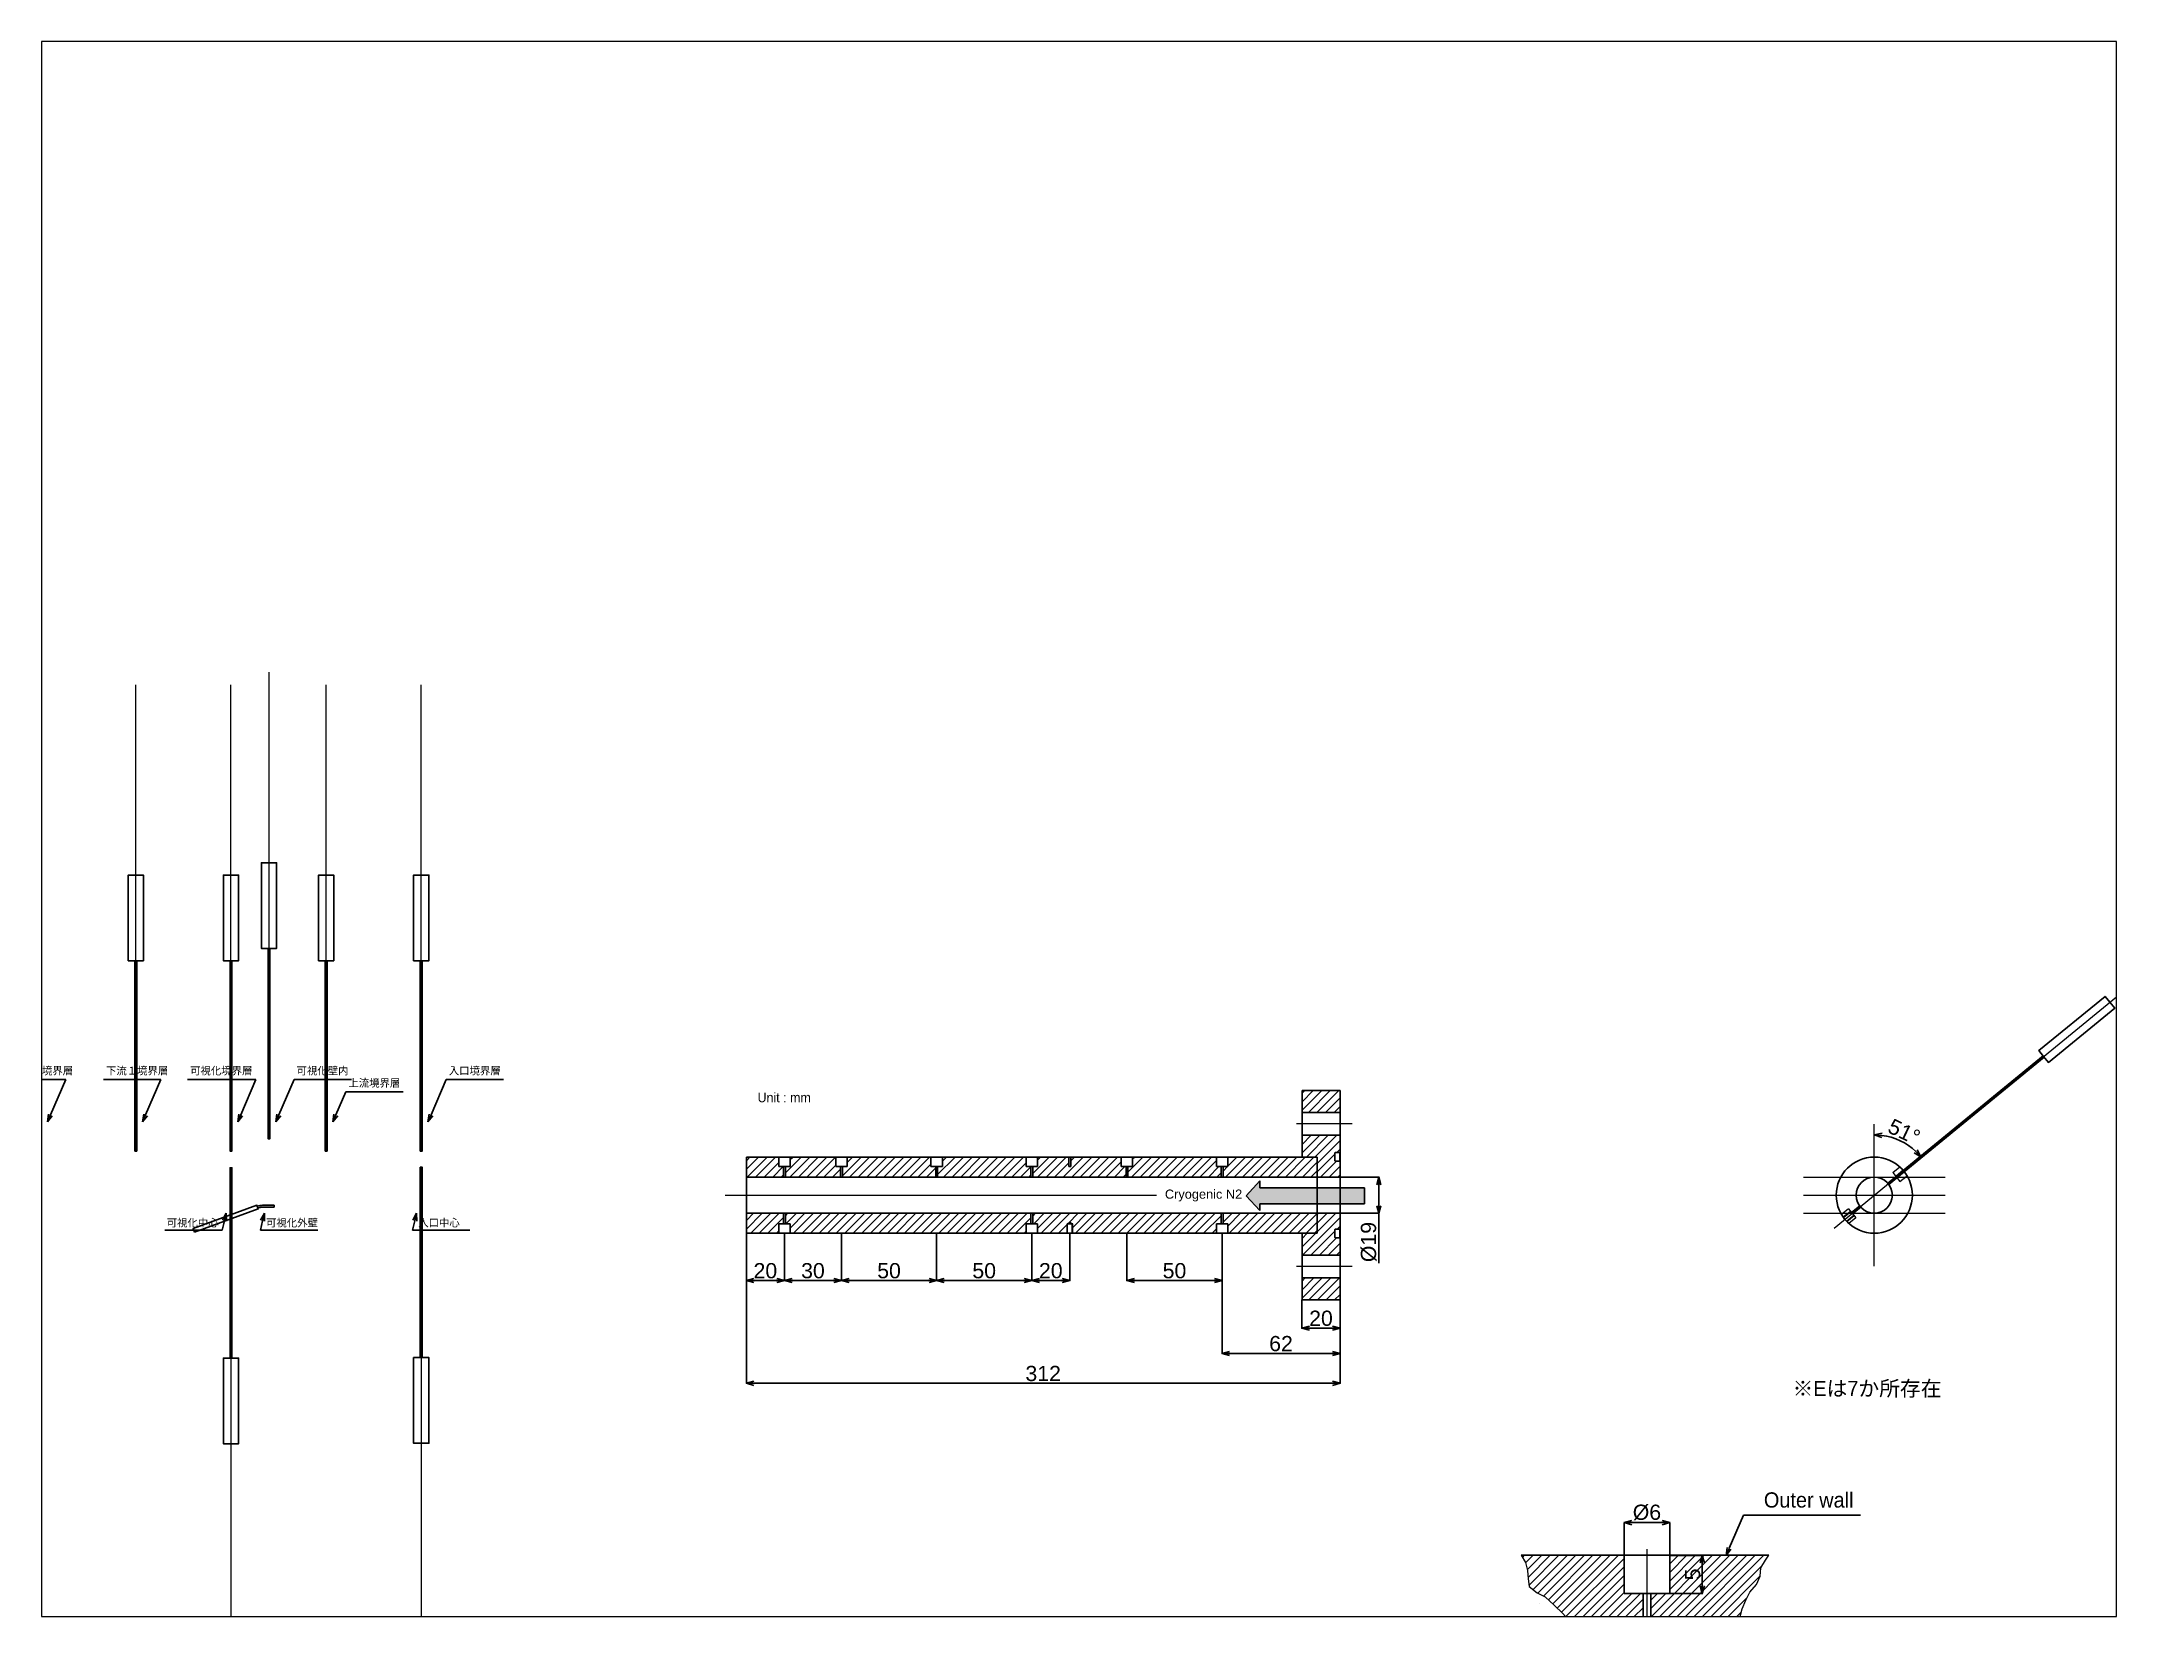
# Paper-space layout '배치2' of a CAD drawing. Header units: millimetres. Extents: x 26 to 231, y 20 to 176.
# The model-space entities are those that its viewports show. They can reach past a viewport. Long polylines and large blocks are cut down to what shows.
import ezdxf

# ---------------------------------------------------------------- set-up
doc = ezdxf.new("R2010")
doc.units = ezdxf.units.MM
doc.linetypes.add('JIS_02_1.2', pattern=[2.5, 1.25, -1.25])
doc.linetypes.add('JIS_08_11', pattern=[12.8, 11, -0.6, 0.6, -0.6])
for name, color, linetype, lineweight in [('ACR Hatch', 7, 'Continuous', 13), ('ACR_BODY OUTER', 7, 'Continuous', 30), ('ACR_CENTER', 7, 'JIS_08_11', 13), ('ACR_Dim', 7, 'Continuous', 13), ('ACR_Hidden', 7, 'JIS_02_1.2', 13), ('CHAN BODY inner', 7, 'Continuous', 13), ('CHAN BODY OUTER', 7, 'Continuous', 30), ('CHAN Center', 7, 'JIS_08_11', 13), ('CHAN Dim', 7, 'Continuous', 30), ('CHAN Hidden', 7, 'JIS_02_1.2', 13), ('MainC BODY OUTER', 7, 'Continuous', 30), ('MainC Dim', 7, 'Continuous', 30), ('MainC Hatch', 7, 'Continuous', 13), ('SUS_BODY OUTER', 7, 'Continuous', 30), ('TC BODY OUTER', 7, 'Continuous', 30), ('TC Center', 7, 'JIS_08_11', 13)]:
    doc.layers.add(name, color=color, linetype=linetype, lineweight=lineweight)
doc.styles.add('JIS Mechanical', font='arial.ttf', dxfattribs={"height": 8})
doc.styles.get("Standard").update_dxf_attribs({"font": 'arial.ttf'})
doc.dimstyles.new('JIS Mechanical', dxfattribs={"dimtxt": 8, "dimasz": 4, "dimexe": 0.18, "dimexo": 0, "dimgap": 1, "dimtad": 1, "dimdec": 4, "dimdsep": 46, "dimtxsty": 'Standard', "dimblk": 'OPEN30', "dimcen": 0.09, "dimadec": 0, "dimazin": 2, "dimtfac": 1, "dimtdec": 4, "dimtmove": 0, "dimatfit": 3, "dimfxl": 1, "dimtolj": 1, "dimtzin": 0, "dimarcsym": 0})
doc.dimstyles.new('JIS Mechanical ONE ARROW', dxfattribs={"dimtxt": 8, "dimasz": 4, "dimexe": 0, "dimexo": 0, "dimgap": 1, "dimtad": 1, "dimdec": 4, "dimzin": 0, "dimdsep": 46, "dimtxsty": 'Standard', "dimblk": 'OPEN30', "dimcen": 0.09, "dimsd2": 1, "dimadec": 0, "dimazin": 0, "dimtfac": 1, "dimtdec": 4, "dimtofl": 0, "dimtmove": 0, "dimatfit": 3, "dimfxl": 1, "dimtolj": 1, "dimtzin": 0, "dimarcsym": 0})

psp = doc.layouts.new('배치2')

msp = doc.modelspace()

# ---------------------------------------------------------------- texts
at = {"layer": 'CHAN Dim', "attachment_point": 1, "style": 'JIS Mechanical'}
for s, width, insert, char_height in [('{\\fMS PGothic|b0|i0|c128|p50;下流２境界層}', 32.5486451, (-329.73785, -491.11723), 4), ('{\\fMS PGothic|b0|i0|c128|p50;下流１境界層}', 32.5486451, (-279.73785, -491.11723), 4), ('{\\fMS PGothic|b0|i0|c128|p50;可視化境界層}', 39.3532655, (-235.52095, -491.11723), 4), ('{\\fMS PGothic|b0|i0|c128|p50;可視化壁内}', 32.5486451, (-179.57377, -491.11723), 4), ('{\\fMS PGothic|b0|i0|c128|p50;入口境界層}', 32.5486451, (-99.57503, -491.12016), 4), ('{\\fMS PGothic|b0|i0|c128|p50;上流境界層}', 32.5486451, (-152.33502, -497.53377), 4), ('{\\fMS PGothic|b0|i0|c128|p50;Unit : mm}', 52.9548049, (62.689, -504.65875), 5), ('{\\fMS PGothic|b0|i0|c128|p50;可視化中心}', 32.5486451, (-247.80631, -570.99198), 4), ('{\\fMS PGothic|b0|i0|c128|p50;可視化外壁}', 32.5486451, (-195.6087, -570.99198), 4), ('{\\fMS PGothic|b0|i0|c128|p50;入口中心}', 32.5486451, (-115.6087, -570.99198), 4), ('{\\fMS PGothic|b0|i0|c128|p50;Outer wall}', 52.9548049, (591.55323, -714.59169), 8)]:
    msp.add_mtext_dynamic_manual_height_columns(s, width=width, gutter_width=40, heights=[0], dxfattribs=dict(at, insert=insert, char_height=char_height))
at = {"layer": 'CHAN Dim', "insert": (606.61157, -656.01814), "char_height": 8, "attachment_point": 1}
msp.add_mtext_dynamic_manual_height_columns('{\\fGulim|b0|i0|c129|p50;※\\fGulim|b0|i0|c128|p50;Eは7か所存在}', width=285.5656957, gutter_width=12.5, heights=[75.08938], dxfattribs=at)
at = {"layer": 'MainC Dim', "color": 5, "insert": (276.77693, -555.52953), "char_height": 4.8, "attachment_point": 1, "style": 'JIS Mechanical'}
msp.add_mtext_dynamic_manual_height_columns('Cryogenic N2', width=135.3786498, gutter_width=40, heights=[0], dxfattribs=at)

# ---------------------------------------------------------------- blocks, each defined once
blk = doc.blocks.new('_Open30')
at = {"color": 0, "linetype": 'ByBlock', "lineweight": -2}
for p, q in [((-1, 0.27), (0, 0)), ((0, 0), (-1, -0.27)), ((0, 0), (-1, 0))]:
    blk.add_line(p, q, dxfattribs=at)
blk = doc.blocks.new('*D19')
at = {"layer": 'CHAN Dim', "color": 0, "lineweight": -2, "transparency": 16777216}
for p, q in [((518.1, -747.7), (518.1, -730.4)), ((522.1, -730.5), (538.1, -730.5)), ((542.1, -747.7), (542.1, -730.4))]:
    blk.add_line(p, q, dxfattribs=at)
at = {"layer": 'Defpoints', "color": 0, "transparency": 16777216}
for p in [(542.1, -730.5), (518.1, -747.7), (542.1, -747.7)]:
    blk.add_point(p, dxfattribs=at)
at = {"layer": 'CHAN Dim', "color": 0, "lineweight": -2, "transparency": 16777216, "xscale": 4, "yscale": 4, "zscale": 4, "rotation": 180}
blk.add_blockref('_Open30', (518.1, -730.5), dxfattribs=at)
at = {"layer": 'CHAN Dim', "color": 0, "lineweight": -2, "transparency": 16777216, "xscale": 4, "yscale": 4, "zscale": 4}
blk.add_blockref('_Open30', (542.1, -730.5), dxfattribs=at)
at = {"layer": 'CHAN Dim', "color": 0, "transparency": 16777216, "insert": (530.1, -725.2), "char_height": 8, "attachment_point": 5}
blk.add_mtext('\\A1;%%C6', dxfattribs=at)
blk = doc.blocks.new('*D21')
at = {"layer": 'CHAN Dim', "color": 0, "lineweight": -2, "transparency": 16777216}
for p, q in [((542.1, -747.7), (559.4, -747.7)), ((559.2, -763.7), (559.2, -751.7)), ((542.1, -767.7), (559.4, -767.7))]:
    blk.add_line(p, q, dxfattribs=at)
at = {"layer": 'Defpoints', "color": 0, "transparency": 16777216}
for p in [(542.1, -747.7), (559.2, -747.7), (542.1, -767.7)]:
    blk.add_point(p, dxfattribs=at)
at = {"layer": 'CHAN Dim', "color": 0, "lineweight": -2, "transparency": 16777216, "xscale": 4, "yscale": 4, "zscale": 4}
for p, rotation in [((559.2, -747.7), 90), ((559.2, -767.7), 270)]:
    blk.add_blockref('_Open30', p, dxfattribs=dict(at, rotation=rotation))
at = {"layer": 'CHAN Dim', "color": 0, "transparency": 16777216, "insert": (554.1, -757.7), "char_height": 8, "attachment_point": 5, "rotation": 90}
blk.add_mtext('\\A1;5', dxfattribs=at)
blk = doc.blocks.new('*D24')
at = {"layer": 'CHAN Dim', "color": 0, "lineweight": -2, "transparency": 16777216}
blk.add_line((-208.9, -516.3), (-200.9, -497.7), dxfattribs=at)
at = {"layer": 'Defpoints', "color": 0, "transparency": 16777216}
for p in [(-206, -509.7), (-206, -509.7), (-210.5, -520)]:
    blk.add_point(p, dxfattribs=at)
at = {"layer": 'CHAN Dim', "color": 0, "lineweight": -2, "transparency": 16777216, "xscale": 4, "yscale": 4, "zscale": 4, "rotation": 246.7162033021931}
blk.add_blockref('_Open30', (-210.5, -520), dxfattribs=at)
blk = doc.blocks.new('*D25')
at = {"layer": 'CHAN Dim', "color": 0, "lineweight": -2, "transparency": 16777216}
blk.add_line((573.3, -744), (580.8, -726.6), dxfattribs=at)
at = {"layer": 'Defpoints', "color": 0, "transparency": 16777216}
for p in [(576.1, -737.4), (576.1, -737.4), (571.7, -747.7)]:
    blk.add_point(p, dxfattribs=at)
at = {"layer": 'CHAN Dim', "color": 0, "lineweight": -2, "transparency": 16777216, "xscale": 4, "yscale": 4, "zscale": 4, "rotation": 246.7162033021931}
blk.add_blockref('_Open30', (571.7, -747.7), dxfattribs=at)
blk = doc.blocks.new('*D29')
at = {"layer": 'CHAN Dim', "color": 0, "lineweight": -2, "transparency": 16777216}
blk.add_line((-108.9, -516.3), (-100.9, -497.7), dxfattribs=at)
at = {"layer": 'Defpoints', "color": 0, "transparency": 16777216}
for p in [(-106, -509.7), (-106, -509.7), (-110.5, -520)]:
    blk.add_point(p, dxfattribs=at)
at = {"layer": 'CHAN Dim', "color": 0, "lineweight": -2, "transparency": 16777216, "xscale": 4, "yscale": 4, "zscale": 4, "rotation": 246.7162033021931}
blk.add_blockref('_Open30', (-110.5, -520), dxfattribs=at)
blk = doc.blocks.new('*D31')
at = {"layer": 'CHAN Dim', "color": 0, "lineweight": -2, "transparency": 16777216}
blk.add_line((670.7, -541.2), (674.2, -538.3), dxfattribs=at)
blk.add_arc((649.6, -558.5), 31.7, 46.535, 82.7614, dxfattribs=at)
at = {"layer": 'Defpoints', "color": 0, "transparency": 16777216}
for p in [(649.6, -521.2), (667.2, -532.1), (670.7, -541.2), (628.4, -575.8), (649.6, -595.7)]:
    blk.add_point(p, dxfattribs=at)
at = {"layer": 'CHAN Dim', "color": 0, "lineweight": -2, "transparency": 16777216, "xscale": 4, "yscale": 4, "zscale": 4}
for p, rotation in [((649.6, -526.8), 176.3807190321583), ((674.1, -538.4), 312.915761207027)]:
    blk.add_blockref('_Open30', p, dxfattribs=dict(at, rotation=rotation))
at = {"layer": 'CHAN Dim', "color": 0, "transparency": 16777216, "insert": (665.3, -525.2), "char_height": 8, "attachment_point": 5, "rotation": 334.6482}
blk.add_mtext('\\A1;51°', dxfattribs=at)
blk = doc.blocks.new('*D32')
at = {"layer": 'CHAN Dim', "color": 0, "lineweight": -2, "transparency": 16777216}
blk.add_line((-158.9, -516.3), (-153.7, -504.2), dxfattribs=at)
at = {"layer": 'Defpoints', "color": 0, "transparency": 16777216}
for p in [(-156, -509.7), (-156, -509.7), (-160.5, -520)]:
    blk.add_point(p, dxfattribs=at)
at = {"layer": 'CHAN Dim', "color": 0, "lineweight": -2, "transparency": 16777216, "xscale": 4, "yscale": 4, "zscale": 4, "rotation": 246.7162033021931}
blk.add_blockref('_Open30', (-160.5, -520), dxfattribs=at)
blk = doc.blocks.new('*D33')
at = {"layer": 'CHAN Dim', "color": 0, "lineweight": -2, "transparency": 16777216}
blk.add_line((-258.9, -516.3), (-250.9, -497.7), dxfattribs=at)
at = {"layer": 'Defpoints', "color": 0, "transparency": 16777216}
for p in [(-256, -509.7), (-256, -509.7), (-260.5, -520)]:
    blk.add_point(p, dxfattribs=at)
at = {"layer": 'CHAN Dim', "color": 0, "lineweight": -2, "transparency": 16777216, "xscale": 4, "yscale": 4, "zscale": 4, "rotation": 246.7162033021931}
blk.add_blockref('_Open30', (-260.5, -520), dxfattribs=at)
blk = doc.blocks.new('*D34')
at = {"layer": 'CHAN Dim', "color": 0, "lineweight": -2, "transparency": 16777216}
blk.add_line((-308.9, -516.3), (-300.9, -497.7), dxfattribs=at)
at = {"layer": 'Defpoints', "color": 0, "transparency": 16777216}
for p in [(-306, -509.7), (-306, -509.7), (-310.5, -520)]:
    blk.add_point(p, dxfattribs=at)
at = {"layer": 'CHAN Dim', "color": 0, "lineweight": -2, "transparency": 16777216, "xscale": 4, "yscale": 4, "zscale": 4, "rotation": 246.7162033021931}
blk.add_blockref('_Open30', (-310.5, -520), dxfattribs=at)
blk = doc.blocks.new('*D35')
at = {"layer": 'CHAN Dim', "color": 0, "lineweight": -2, "transparency": 16777216}
for p, q in [((56.8, -578.5), (56.8, -603.5)), ((76.8, -578.5), (76.8, -603.5)), ((60.8, -603.3), (72.8, -603.3))]:
    blk.add_line(p, q, dxfattribs=at)
at = {"layer": 'Defpoints', "color": 0, "transparency": 16777216}
for p in [(56.8, -578.5), (76.8, -578.5), (76.8, -603.3)]:
    blk.add_point(p, dxfattribs=at)
at = {"layer": 'CHAN Dim', "color": 0, "lineweight": -2, "transparency": 16777216, "xscale": 4, "yscale": 4, "zscale": 4, "rotation": 180}
blk.add_blockref('_Open30', (56.8, -603.3), dxfattribs=at)
at = {"layer": 'CHAN Dim', "color": 0, "lineweight": -2, "transparency": 16777216, "xscale": 4, "yscale": 4, "zscale": 4}
blk.add_blockref('_Open30', (76.8, -603.3), dxfattribs=at)
at = {"layer": 'CHAN Dim', "color": 0, "transparency": 16777216, "insert": (66.8, -598.2), "char_height": 8, "attachment_point": 5}
blk.add_mtext('\\A1;20', dxfattribs=at)
blk = doc.blocks.new('*D36')
at = {"layer": 'CHAN Dim', "color": 0, "lineweight": -2, "transparency": 16777216}
for p, q in [((76.8, -578.5), (76.8, -603.5)), ((106.8, -578.5), (106.8, -603.5)), ((80.8, -603.3), (102.8, -603.3))]:
    blk.add_line(p, q, dxfattribs=at)
at = {"layer": 'Defpoints', "color": 0, "transparency": 16777216}
for p in [(76.8, -578.5), (106.8, -578.5), (106.8, -603.3)]:
    blk.add_point(p, dxfattribs=at)
at = {"layer": 'CHAN Dim', "color": 0, "lineweight": -2, "transparency": 16777216, "xscale": 4, "yscale": 4, "zscale": 4, "rotation": 180}
blk.add_blockref('_Open30', (76.8, -603.3), dxfattribs=at)
at = {"layer": 'CHAN Dim', "color": 0, "lineweight": -2, "transparency": 16777216, "xscale": 4, "yscale": 4, "zscale": 4}
blk.add_blockref('_Open30', (106.8, -603.3), dxfattribs=at)
at = {"layer": 'CHAN Dim', "color": 0, "transparency": 16777216, "insert": (91.8, -598.2), "char_height": 8, "attachment_point": 5}
blk.add_mtext('\\A1;30', dxfattribs=at)
blk = doc.blocks.new('*D37')
at = {"layer": 'CHAN Dim', "color": 0, "lineweight": -2, "transparency": 16777216}
for p, q in [((106.8, -578.5), (106.8, -603.5)), ((156.8, -578.5), (156.8, -603.5)), ((110.8, -603.3), (152.8, -603.3))]:
    blk.add_line(p, q, dxfattribs=at)
at = {"layer": 'Defpoints', "color": 0, "transparency": 16777216}
for p in [(106.8, -578.5), (156.8, -578.5), (156.8, -603.3)]:
    blk.add_point(p, dxfattribs=at)
at = {"layer": 'CHAN Dim', "color": 0, "lineweight": -2, "transparency": 16777216, "xscale": 4, "yscale": 4, "zscale": 4, "rotation": 180}
blk.add_blockref('_Open30', (106.8, -603.3), dxfattribs=at)
at = {"layer": 'CHAN Dim', "color": 0, "lineweight": -2, "transparency": 16777216, "xscale": 4, "yscale": 4, "zscale": 4}
blk.add_blockref('_Open30', (156.8, -603.3), dxfattribs=at)
at = {"layer": 'CHAN Dim', "color": 0, "transparency": 16777216, "insert": (131.8, -598.2), "char_height": 8, "attachment_point": 5}
blk.add_mtext('\\A1;50', dxfattribs=at)
blk = doc.blocks.new('*D38')
at = {"layer": 'CHAN Dim', "color": 0, "lineweight": -2, "transparency": 16777216}
for p, q in [((156.8, -578.5), (156.8, -603.5)), ((206.8, -578.5), (206.8, -603.5)), ((160.8, -603.3), (202.8, -603.3))]:
    blk.add_line(p, q, dxfattribs=at)
at = {"layer": 'Defpoints', "color": 0, "transparency": 16777216}
for p in [(156.8, -578.5), (206.8, -578.5), (206.8, -603.3)]:
    blk.add_point(p, dxfattribs=at)
at = {"layer": 'CHAN Dim', "color": 0, "lineweight": -2, "transparency": 16777216, "xscale": 4, "yscale": 4, "zscale": 4, "rotation": 180}
blk.add_blockref('_Open30', (156.8, -603.3), dxfattribs=at)
at = {"layer": 'CHAN Dim', "color": 0, "lineweight": -2, "transparency": 16777216, "xscale": 4, "yscale": 4, "zscale": 4}
blk.add_blockref('_Open30', (206.8, -603.3), dxfattribs=at)
at = {"layer": 'CHAN Dim', "color": 0, "transparency": 16777216, "insert": (181.8, -598.2), "char_height": 8, "attachment_point": 5}
blk.add_mtext('\\A1;50', dxfattribs=at)
blk = doc.blocks.new('*D39')
at = {"layer": 'CHAN Dim', "color": 0, "lineweight": -2, "transparency": 16777216}
for p, q in [((206.8, -578.5), (206.8, -603.5)), ((226.8, -578.5), (226.8, -603.5)), ((210.8, -603.3), (222.8, -603.3))]:
    blk.add_line(p, q, dxfattribs=at)
at = {"layer": 'Defpoints', "color": 0, "transparency": 16777216}
for p in [(206.8, -578.5), (226.8, -578.5), (226.8, -603.3)]:
    blk.add_point(p, dxfattribs=at)
at = {"layer": 'CHAN Dim', "color": 0, "lineweight": -2, "transparency": 16777216, "xscale": 4, "yscale": 4, "zscale": 4, "rotation": 180}
blk.add_blockref('_Open30', (206.8, -603.3), dxfattribs=at)
at = {"layer": 'CHAN Dim', "color": 0, "lineweight": -2, "transparency": 16777216, "xscale": 4, "yscale": 4, "zscale": 4}
blk.add_blockref('_Open30', (226.8, -603.3), dxfattribs=at)
at = {"layer": 'CHAN Dim', "color": 0, "transparency": 16777216, "insert": (216.8, -598.2), "char_height": 8, "attachment_point": 5}
blk.add_mtext('\\A1;20', dxfattribs=at)
blk = doc.blocks.new('*D40')
at = {"layer": 'CHAN Dim', "color": 0, "lineweight": -2, "transparency": 16777216}
for p, q in [((256.8, -578.5), (256.8, -603.5)), ((306.8, -578.5), (306.8, -603.5)), ((260.8, -603.3), (302.8, -603.3))]:
    blk.add_line(p, q, dxfattribs=at)
at = {"layer": 'Defpoints', "color": 0, "transparency": 16777216}
for p in [(256.8, -578.5), (306.8, -578.5), (306.8, -603.3)]:
    blk.add_point(p, dxfattribs=at)
at = {"layer": 'CHAN Dim', "color": 0, "lineweight": -2, "transparency": 16777216, "xscale": 4, "yscale": 4, "zscale": 4, "rotation": 180}
blk.add_blockref('_Open30', (256.8, -603.3), dxfattribs=at)
at = {"layer": 'CHAN Dim', "color": 0, "lineweight": -2, "transparency": 16777216, "xscale": 4, "yscale": 4, "zscale": 4}
blk.add_blockref('_Open30', (306.8, -603.3), dxfattribs=at)
at = {"layer": 'CHAN Dim', "color": 0, "transparency": 16777216, "insert": (281.8, -598.2), "char_height": 8, "attachment_point": 5}
blk.add_mtext('\\A1;50', dxfattribs=at)
blk = doc.blocks.new('*D41')
at = {"layer": 'CHAN Dim', "color": 0, "lineweight": -2, "transparency": 16777216}
for p, q in [((306.8, -578.5), (306.8, -641.8)), ((368.8, -613.5), (368.8, -641.8)), ((310.8, -641.6), (364.8, -641.6))]:
    blk.add_line(p, q, dxfattribs=at)
at = {"layer": 'Defpoints', "color": 0, "transparency": 16777216}
for p in [(306.8, -578.5), (368.8, -613.5), (368.8, -641.6)]:
    blk.add_point(p, dxfattribs=at)
at = {"layer": 'CHAN Dim', "color": 0, "lineweight": -2, "transparency": 16777216, "xscale": 4, "yscale": 4, "zscale": 4, "rotation": 180}
blk.add_blockref('_Open30', (306.8, -641.6), dxfattribs=at)
at = {"layer": 'CHAN Dim', "color": 0, "lineweight": -2, "transparency": 16777216, "xscale": 4, "yscale": 4, "zscale": 4}
blk.add_blockref('_Open30', (368.8, -641.6), dxfattribs=at)
at = {"layer": 'CHAN Dim', "color": 0, "transparency": 16777216, "insert": (337.8, -636.5), "char_height": 8, "attachment_point": 5}
blk.add_mtext('\\A1;62', dxfattribs=at)
blk = doc.blocks.new('*D44')
at = {"layer": 'CHAN Dim', "color": 0, "lineweight": -2, "transparency": 16777216}
blk.add_line((-188.9, -516.3), (-180.9, -497.7), dxfattribs=at)
at = {"layer": 'Defpoints', "color": 0, "transparency": 16777216}
for p in [(-186, -509.7), (-186, -509.7), (-190.5, -520)]:
    blk.add_point(p, dxfattribs=at)
at = {"layer": 'CHAN Dim', "color": 0, "lineweight": -2, "transparency": 16777216, "xscale": 4, "yscale": 4, "zscale": 4, "rotation": 246.7162033021931}
blk.add_blockref('_Open30', (-190.5, -520), dxfattribs=at)
blk = doc.blocks.new('*D46')
at = {"layer": 'CHAN Dim', "color": 0, "lineweight": -2, "transparency": 16777216}
blk.add_line((-217.4, -571.9), (-218.6, -576.9), dxfattribs=at)
at = {"layer": 'Defpoints', "color": 0, "transparency": 16777216}
for p in [(-216.5, -568), (-219.3, -579.7), (-219.3, -579.7)]:
    blk.add_point(p, dxfattribs=at)
at = {"layer": 'CHAN Dim', "color": 0, "lineweight": -2, "transparency": 16777216, "xscale": 4, "yscale": 4, "zscale": 4, "rotation": 76.56788882280345}
blk.add_blockref('_Open30', (-216.5, -568), dxfattribs=at)
blk = doc.blocks.new('*D47')
at = {"layer": 'CHAN Dim', "color": 0, "lineweight": -2, "transparency": 16777216}
blk.add_line((-197.4, -571.9), (-198.6, -576.9), dxfattribs=at)
at = {"layer": 'Defpoints', "color": 0, "transparency": 16777216}
for p in [(-196.5, -568), (-199.3, -579.7), (-199.3, -579.7)]:
    blk.add_point(p, dxfattribs=at)
at = {"layer": 'CHAN Dim', "color": 0, "lineweight": -2, "transparency": 16777216, "xscale": 4, "yscale": 4, "zscale": 4, "rotation": 76.56788882280345}
blk.add_blockref('_Open30', (-196.5, -568), dxfattribs=at)
blk = doc.blocks.new('*D48')
at = {"layer": 'CHAN Dim', "color": 0, "lineweight": -2, "transparency": 16777216}
blk.add_line((-117.4, -571.9), (-118.6, -576.9), dxfattribs=at)
at = {"layer": 'Defpoints', "color": 0, "transparency": 16777216}
for p in [(-116.5, -568), (-119.3, -579.7), (-119.3, -579.7)]:
    blk.add_point(p, dxfattribs=at)
at = {"layer": 'CHAN Dim', "color": 0, "lineweight": -2, "transparency": 16777216, "xscale": 4, "yscale": 4, "zscale": 4, "rotation": 76.56788882280345}
blk.add_blockref('_Open30', (-116.5, -568), dxfattribs=at)
blk = doc.blocks.new('*D51')
at = {"layer": 'ACR_Dim', "color": 0, "lineweight": -2, "transparency": 16777216}
for p, q in [((368.8, -549), (389.4, -549)), ((389.2, -553), (389.2, -564)), ((368.8, -568), (389.4, -568)), ((389.2, -568), (389.2, -594.2))]:
    blk.add_line(p, q, dxfattribs=at)
at = {"layer": 'Defpoints', "color": 0, "transparency": 16777216}
for p in [(368.8, -549), (368.8, -568), (389.2, -568)]:
    blk.add_point(p, dxfattribs=at)
at = {"layer": 'ACR_Dim', "color": 0, "lineweight": -2, "transparency": 16777216, "xscale": 4, "yscale": 4, "zscale": 4}
for p, rotation in [((389.2, -549), 90), ((389.2, -568), 270)]:
    blk.add_blockref('_Open30', p, dxfattribs=dict(at, rotation=rotation))
at = {"layer": 'ACR_Dim', "color": 0, "transparency": 16777216, "insert": (383.9, -583.1), "char_height": 8, "attachment_point": 5, "rotation": 90}
blk.add_mtext('\\A1;%%C19', dxfattribs=at)
blk = doc.blocks.new('*D52')
at = {"layer": 'ACR_Dim', "color": 0, "lineweight": -2, "transparency": 16777216}
for p, q in [((56.8, -578.5), (56.8, -657.5)), ((368.8, -613.5), (368.8, -657.5)), ((60.8, -657.3), (364.8, -657.3))]:
    blk.add_line(p, q, dxfattribs=at)
at = {"layer": 'Defpoints', "color": 0, "transparency": 16777216}
for p in [(56.8, -578.5), (368.8, -613.5), (368.8, -657.3)]:
    blk.add_point(p, dxfattribs=at)
at = {"layer": 'ACR_Dim', "color": 0, "lineweight": -2, "transparency": 16777216, "xscale": 4, "yscale": 4, "zscale": 4, "rotation": 180}
blk.add_blockref('_Open30', (56.8, -657.3), dxfattribs=at)
at = {"layer": 'ACR_Dim', "color": 0, "lineweight": -2, "transparency": 16777216, "xscale": 4, "yscale": 4, "zscale": 4}
blk.add_blockref('_Open30', (368.8, -657.3), dxfattribs=at)
at = {"layer": 'ACR_Dim', "color": 0, "transparency": 16777216, "insert": (212.8, -652.2), "char_height": 8, "attachment_point": 5}
blk.add_mtext('\\A1;312', dxfattribs=at)
blk = doc.blocks.new('*D54')
at = {"layer": 'ACR_Dim', "color": 0, "lineweight": -2, "transparency": 16777216}
for p, q in [((348.8, -613.5), (348.8, -628.5)), ((368.8, -613.5), (368.8, -628.5)), ((352.8, -628.3), (364.8, -628.3))]:
    blk.add_line(p, q, dxfattribs=at)
at = {"layer": 'Defpoints', "color": 0, "transparency": 16777216}
for p in [(348.8, -613.5), (368.8, -613.5), (368.8, -628.3)]:
    blk.add_point(p, dxfattribs=at)
at = {"layer": 'ACR_Dim', "color": 0, "lineweight": -2, "transparency": 16777216, "xscale": 4, "yscale": 4, "zscale": 4, "rotation": 180}
blk.add_blockref('_Open30', (348.8, -628.3), dxfattribs=at)
at = {"layer": 'ACR_Dim', "color": 0, "lineweight": -2, "transparency": 16777216, "xscale": 4, "yscale": 4, "zscale": 4}
blk.add_blockref('_Open30', (368.8, -628.3), dxfattribs=at)
at = {"layer": 'ACR_Dim', "color": 0, "transparency": 16777216, "insert": (358.8, -623.2), "char_height": 8, "attachment_point": 5}
blk.add_mtext('\\A1;20', dxfattribs=at)

# ---------------------------------------------------------------- dimensions: what is measured, and where the dimension line sits
at = {"layer": 'ACR_Dim'}
dim = msp.add_linear_dim(base=(389.19107, -567.97382), p1=(368.829, -548.97382), p2=(368.829, -567.97382), angle=90, text='%%C<>', dimstyle='JIS Mechanical', dxfattribs=at)
dim.commit()
dim.dimension.update_dxf_attribs({"geometry": '*D51', "text_midpoint": (383.88275, -583.06386)})
for base, p1, picture, middle in [((368.829, -657.29502), (56.829, -578.47382), '*D52', (212.829, -652.20771)), ((368.829, -628.32394), (348.829, -613.47382), '*D54', (358.829, -623.23935))]:
    dim = msp.add_linear_dim(base=base, p1=p1, p2=(368.829, -613.47382), dimstyle='JIS Mechanical', dxfattribs=at)
    dim.commit()
    dim.dimension.update_dxf_attribs({"geometry": picture, "text_midpoint": middle})
at = {"layer": 'CHAN Dim'}
for base, p1, p2, angle, picture, middle in [((-306.03388, -509.66808), (-310.46537, -519.9659), (-306.03388, -509.66808), 66.7162033, '*D34', (-301.29621, -498.65875)), ((-256.03388, -509.66808), (-260.46537, -519.9659), (-256.03388, -509.66808), 66.7162033, '*D33', (-251.29621, -498.65875)), ((-206.03388, -509.66808), (-210.46537, -519.9659), (-206.03388, -509.66808), 66.7162033, '*D24', (-201.29621, -498.65875)), ((-186.03388, -509.66808), (-190.46537, -519.9659), (-186.03388, -509.66808), 66.7162033, '*D44', (-181.29621, -498.65875)), ((-106.03388, -509.66808), (-110.46537, -519.9659), (-106.03388, -509.66808), 66.7162033, '*D29', (-101.29621, -498.65875)), ((-156.03388, -509.66808), (-160.46537, -519.9659), (-156.03388, -509.66808), 66.7162033, '*D32', (-154.05745, -505.07529)), ((-219.26446, -579.72685), (-216.46763, -568.0161), (-219.26446, -579.72685), 256.56788882, '*D46', (-218.36307, -575.9526)), ((-199.26446, -579.72685), (-196.46763, -568.0161), (-199.26446, -579.72685), 256.56788882, '*D47', (-198.36307, -575.9526)), ((-119.26446, -579.72685), (-116.46763, -568.0161), (-119.26446, -579.72685), 256.56788882, '*D48', (-118.36307, -575.9526)), ((576.11608, -737.36426), (571.68459, -747.66208), (576.11608, -737.36426), 66.7162033, '*D25', (580.37085, -727.47711))]:
    dim = msp.add_linear_dim(base=base, p1=p1, p2=p2, angle=angle, text=' ', dimstyle='JIS Mechanical ONE ARROW', dxfattribs=at)
    dim.commit()
    dim.dimension.update_dxf_attribs({"geometry": picture, "text_midpoint": middle, "dimtype": 161})
dim = msp.add_angular_dim_2l(base=(667.20855, -532.14689), line1=((628.44807, -575.7701), (670.71723, -541.17753)), line2=((649.58265, -595.70177), (649.58265, -521.24586)), dimstyle='JIS Mechanical', dxfattribs=at)
dim.commit()
dim.dimension.update_dxf_attribs({"geometry": '*D31', "text_midpoint": (665.32537, -525.24756)})
for base, p1, p2, picture, middle in [((76.829, -603.27077), (56.829, -578.47382), (76.829, -578.47382), '*D35', (66.829, -598.18619)), ((306.829, -603.27077), (256.829, -578.47382), (306.829, -578.47382), '*D40', (281.829, -598.18619))]:
    dim = msp.add_linear_dim(base=base, p1=p1, p2=p2, dimstyle='JIS Mechanical', dxfattribs=at)
    dim.commit()
    dim.dimension.update_dxf_attribs({"geometry": picture, "text_midpoint": middle})
for base, p1, p2, picture, middle in [((106.829, -603.27077), (76.829, -578.47382), (106.829, -578.47382), '*D36', (91.829, -598.18346)), ((156.829, -603.27077), (106.829, -578.47382), (156.829, -578.47382), '*D37', (131.829, -598.18619)), ((206.829, -603.27077), (156.829, -578.47382), (206.829, -578.47382), '*D38', (181.829, -598.18619)), ((226.829, -603.27077), (206.829, -578.47382), (226.829, -578.47382), '*D39', (216.829, -598.18619))]:
    dim = msp.add_linear_dim(base=base, p1=p1, p2=p2, dimstyle='JIS Mechanical', override={"dimtmove": 1}, dxfattribs=at)
    dim.commit()
    dim.dimension.update_dxf_attribs({"geometry": picture, "text_midpoint": middle})
dim = msp.add_linear_dim(base=(368.829, -641.58554), p1=(306.829, -578.47382), p2=(368.829, -613.47382), dimstyle='JIS Mechanical', dxfattribs=at)
dim.commit()
dim.dimension.update_dxf_attribs({"geometry": '*D41', "text_midpoint": (337.829, -641.58554), "dimtype": 160})
dim = msp.add_linear_dim(base=(542.0786, -730.53336), p1=(518.0786, -747.66208), p2=(542.0786, -747.66208), text='%%C6', dimstyle='JIS Mechanical', dxfattribs=at)
dim.commit()
dim.dimension.update_dxf_attribs({"geometry": '*D19', "text_midpoint": (530.0786, -725.22504)})
dim = msp.add_linear_dim(base=(559.20186, -747.66208), p1=(542.0786, -767.66208), p2=(542.0786, -747.66208), angle=270, text='5', dimstyle='JIS Mechanical', dxfattribs=at)
dim.commit()
dim.dimension.update_dxf_attribs({"geometry": '*D21', "text_midpoint": (554.13365, -757.66208)})

# ---------------------------------------------------------------- hatches: boundary and pattern name
at = {"layer": 'ACR Hatch'}
h = msp.add_hatch(dxfattribs=at)
h.set_pattern_fill('ANSI31', color=256)
h.set_pattern_definition([(45, (-4.041, -103.4018), (-2.245064, 2.245064), [])])
h.paths.add_polyline_path([(368.829, -514.97382), (368.829, -503.47382), (348.829, -503.47382), (348.829, -514.97382)])
h.paths.add_polyline_path([(366.129, -536.47382, -0.4142135624), (366.629, -535.97382), (368.688, -535.97382), (368.829, -535.83282), (368.829, -526.97382), (348.829, -526.97382), (348.829, -538.47382), (356.829, -538.47382), (356.829, -548.97382), (368.829, -548.97382), (368.829, -540.81482), (368.688, -540.67382), (366.629, -540.67382, -0.4142135624), (366.129, -540.17382)])
h.paths.add_polyline_path([(356.829, -578.47382), (348.829, -578.47382), (348.829, -589.97382), (368.829, -589.97382), (368.829, -581.11482), (368.688, -580.97382), (366.629, -580.97382, -0.4142135624), (366.129, -580.47382), (366.129, -576.77382, -0.4142135624), (366.629, -576.27382), (368.688, -576.27382), (368.829, -576.13282), (368.829, -567.97382), (356.829, -567.97382)])
h.paths.add_polyline_path([(368.829, -601.97382), (348.829, -601.97382), (348.829, -613.47382), (368.829, -613.47382)])
h = msp.add_hatch(dxfattribs=at)
h.set_pattern_fill('ANSI31', color=256)
h.paths.add_polyline_path([(76.329, -543.47382), (73.829, -543.47382), (73.829, -538.47382), (56.829, -538.47382), (56.829, -548.97382), (76.329, -548.97382)])
h.paths.add_polyline_path([(106.329, -543.47382), (103.829, -543.47382), (103.829, -538.47382), (79.829, -538.47382), (79.829, -543.47382), (77.329, -543.47382), (77.329, -548.97382), (106.329, -548.97382)])
h.paths.add_polyline_path([(153.829, -538.47382), (109.829, -538.47382), (109.829, -543.47382), (107.329, -543.47382), (107.329, -548.97382), (156.329, -548.97382), (156.329, -543.47382), (153.829, -543.47382)])
h.paths.add_polyline_path([(206.329, -543.47382), (203.829, -543.47382), (203.829, -538.47382), (159.829, -538.47382), (159.829, -543.47382), (157.329, -543.47382), (157.329, -548.97382), (206.329, -548.97382)])
h.paths.add_polyline_path([(256.329, -543.47382), (253.829, -543.47382), (253.829, -538.47382), (227.329, -538.47382), (227.329, -543.47382), (226.329, -543.47382), (226.329, -538.47382), (209.829, -538.47382), (209.829, -543.47382), (207.329, -543.47382), (207.329, -548.97382), (256.329, -548.97382)])
h.paths.add_polyline_path([(306.329, -543.47382), (303.829, -543.47382), (303.829, -538.47382), (259.829, -538.47382), (259.829, -543.47382), (257.329, -543.47382), (257.329, -548.97382), (306.329, -548.97382)])
h.paths.add_polyline_path([(356.829, -538.47382), (309.829, -538.47382), (309.829, -543.47382), (307.329, -543.47382), (307.329, -548.97382), (356.829, -548.97382)])
h.paths.add_polyline_path([(356.829, -567.97382), (307.329, -567.97382), (307.329, -573.47382), (309.829, -573.47382), (309.829, -578.47382), (356.829, -578.47382)])
h.paths.add_polyline_path([(303.829, -573.47382), (306.329, -573.47382), (306.329, -567.97382), (207.329, -567.97382), (207.329, -573.47382), (209.829, -573.47382), (209.829, -578.47382), (225.329, -578.47382), (225.329, -573.47382), (225.629, -573.47382), (226.829, -572.781), (228.029, -573.47382), (228.329, -573.47382), (228.329, -578.47382), (303.829, -578.47382)])
h.paths.add_polyline_path([(203.829, -573.47382), (206.329, -573.47382), (206.329, -567.97382), (77.329, -567.97382), (77.329, -573.47382), (79.829, -573.47382), (79.829, -578.47382), (203.829, -578.47382)])
h.paths.add_polyline_path([(73.829, -573.47382), (76.329, -573.47382), (76.329, -567.97382), (56.829, -567.97382), (56.829, -578.47382), (73.829, -578.47382)])
h = msp.add_hatch(dxfattribs=at)
h.set_pattern_fill('ANSI31', color=256)
h.set_pattern_definition([(45, (48.4244, -96.4047), (-2.245064, 2.245064), [])])
h.paths.add_polyline_path([(518.0786, -767.66208), (518.0786, -747.66208), (464.00845, -747.66208), (466.32399, -751.5195), (467.4154, -755.61036), (467.68826, -759.97394), (468.23396, -764.06479), (472.32675, -767.33748), (476.69238, -769.51927), (481.33087, -773.88285), (485.96936, -778.24643), (489.78929, -782.88273), (492.51781, -786.97359), (492.79334, -787.66208), (528.0786, -787.66208), (528.0786, -767.66208)])
h.paths.add_polyline_path([(580.10339, -775.79192), (582.01336, -771.15561), (584.19618, -767.06476), (587.74326, -762.9739), (589.65322, -758.61032), (589.92607, -754.24674), (592.38174, -750.15588), (594.21139, -747.66208), (542.0786, -747.66208), (542.0786, -767.66208), (532.0786, -767.66208), (532.0786, -787.66208), (576.09003, -787.66208), (577.64772, -785.8827), (578.73913, -781.24639)])
h.paths.add_polyline_path([(562.43378, -762.77804), (562.43378, -752.56249), (545.94811, -752.56249), (545.94811, -762.77804)], flags=24)
at = {"layer": 'MainC Hatch'}
h = msp.add_hatch(color=256, dxfattribs=at)
h.dxf.hatch_style = 1
h.set_gradient(color1=(0, 0, 255), one_color=1, tint=1, name='INVCURVED')
h.paths.add_polyline_path([(364.57113, -563.0097), (364.57113, -558.81867), (364.57113, -554.62763), (326.66696, -554.62763), (326.66696, -551.02183), (319.45891, -558.81867), (326.66696, -566.6155), (326.66696, -563.0097)])
h.paths.add_polyline_path([(381.67572, -563.0097), (381.67572, -558.81867), (381.67572, -554.62763), (364.57113, -554.62763), (364.57113, -558.81867), (364.57113, -563.0097)])

# ---------------------------------------------------------------- linework, layer by layer
at = {"layer": 'ACR_BODY OUTER'}
for p, q in [((368.829, -503.47382), (348.829, -503.47382)), ((348.829, -538.47382), (348.829, -503.47382)), ((368.829, -503.47382), (368.829, -613.47382)), ((368.829, -514.97382), (348.829, -514.97382)), ((368.829, -526.97382), (348.829, -526.97382)), ((356.829, -538.47382), (348.829, -538.47382)), ((356.829, -578.47382), (356.829, -538.47382)), ((366.129, -540.17382), (366.129, -536.47382)), ((368.688, -535.97382), (366.629, -535.97382)), ((368.688, -540.67382), (366.629, -540.67382)), ((368.829, -535.83282), (368.688, -535.97382)), ((368.688, -535.97382), (368.688, -540.67382)), ((368.829, -540.81482), (368.688, -540.67382)), ((368.829, -548.97382), (356.829, -548.97382)), ((368.829, -567.97382), (356.829, -567.97382)), ((366.129, -576.77382), (366.129, -580.47382)), ((368.688, -576.27382), (366.629, -576.27382)), ((368.829, -576.13282), (368.688, -576.27382)), ((368.688, -580.97382), (368.688, -576.27382)), ((348.829, -613.47382), (348.829, -578.47382)), ((356.829, -578.47382), (348.829, -578.47382)), ((368.688, -580.97382), (366.629, -580.97382)), ((368.829, -581.11482), (368.688, -580.97382)), ((368.829, -589.97382), (348.829, -589.97382)), ((368.829, -601.97382), (348.829, -601.97382)), ((368.829, -613.47382), (348.829, -613.47382))]:
    msp.add_line(p, q, dxfattribs=at)
for centre, start, end in [((366.629, -536.47382), 90, 180), ((366.629, -540.17382), 180, 270), ((366.629, -576.77382), 90, 180), ((366.629, -580.47382), 180, 270)]:
    msp.add_arc(centre, 0.5, start, end, dxfattribs=at)
at = {"layer": 'ACR_CENTER'}
for p, q in [((375.13467, -520.97382), (345.98612, -520.97382)), ((375.13467, -595.97382), (345.98612, -595.97382))]:
    msp.add_line(p, q, dxfattribs=at)
at = {"layer": 'ACR_Hidden'}
for p, q in [((659.29084, -546.65218), (662.98512, -543.62882)), ((656.61783, -552.07021), (660.87417, -548.58688)), ((657.25117, -552.84409), (661.5075, -549.36076)), ((659.29084, -546.65218), (663.09084, -551.29545)), ((663.09084, -551.29545), (666.78512, -548.2721)), ((636.07446, -565.65218), (632.38018, -568.67553)), ((636.07446, -565.65218), (639.87446, -570.29545)), ((641.91413, -564.10354), (637.6578, -567.58688)), ((642.54746, -564.87742), (638.29113, -568.36076)), ((639.87446, -570.29545), (636.18018, -573.31881))]:
    msp.add_line(p, q, dxfattribs=at)
at = {"layer": 'CHAN BODY inner'}
for p, q in [((225.329, -578.47382), (225.329, -573.47382)), ((228.329, -578.47382), (228.329, -573.47382))]:
    msp.add_line(p, q, dxfattribs=at)
for points in [[(464.00845, -747.66208), (466.32399, -751.5195), (467.4154, -755.61036), (467.68826, -759.97394), (468.23396, -764.06479), (472.32675, -767.33748), (476.69238, -769.51927), (481.33087, -773.88285), (485.96936, -778.24643), (489.78929, -782.88273), (492.51781, -786.97359)], [(577.64772, -785.8827), (578.73913, -781.24639), (580.10339, -775.79192), (582.01336, -771.15561), (584.19618, -767.06476), (587.74326, -762.9739), (589.65322, -758.61032), (589.92607, -754.24674), (592.38174, -750.15588), (594.21139, -747.66208)], [(473.59971, -772.94791), (473.59971, -772.94791)]]:
    msp.add_lwpolyline(points, dxfattribs=at)
at = {"layer": 'CHAN BODY OUTER'}
for p, q in [((56.829, -538.47382), (56.829, -558.47382)), ((56.829, -538.47382), (356.829, -538.47382)), ((73.829, -543.47382), (73.829, -538.47382)), ((73.829, -543.47382), (79.829, -543.47382)), ((76.329, -548.97382), (76.329, -543.47382)), ((77.329, -548.97382), (77.329, -543.47382)), ((79.829, -543.47382), (79.829, -538.47382)), ((103.829, -543.47382), (103.829, -538.47382)), ((103.829, -543.47382), (109.829, -543.47382)), ((106.329, -548.97382), (106.329, -543.47382)), ((107.329, -548.97382), (107.329, -543.47382)), ((109.829, -543.47382), (109.829, -538.47382)), ((153.829, -543.47382), (153.829, -538.47382)), ((153.829, -543.47382), (159.829, -543.47382)), ((156.329, -548.97382), (156.329, -543.47382)), ((157.329, -548.97382), (157.329, -543.47382)), ((159.829, -543.47382), (159.829, -538.47382)), ((203.829, -543.47382), (203.829, -538.47382)), ((203.829, -543.47382), (209.829, -543.47382)), ((206.329, -548.97382), (206.329, -543.47382)), ((207.329, -548.97382), (207.329, -543.47382)), ((209.829, -543.47382), (209.829, -538.47382)), ((226.329, -538.47382), (226.329, -543.47382)), ((226.329, -543.47382), (227.329, -543.47382)), ((227.329, -538.47382), (227.329, -543.47382)), ((253.829, -543.47382), (253.829, -538.47382)), ((253.829, -543.47382), (259.829, -543.47382)), ((256.329, -548.97382), (256.329, -543.47382)), ((257.329, -548.97382), (257.329, -543.47382)), ((259.829, -543.47382), (259.829, -538.47382)), ((303.829, -543.47382), (303.829, -538.47382)), ((303.829, -543.47382), (309.829, -543.47382)), ((306.329, -548.97382), (306.329, -543.47382)), ((307.329, -548.97382), (307.329, -543.47382)), ((309.829, -543.47382), (309.829, -538.47382)), ((356.829, -538.47382), (356.829, -558.47382)), ((356.829, -538.47382), (356.829, -558.47382)), ((56.829, -548.97382), (356.829, -548.97382)), ((56.829, -578.47382), (56.829, -558.47382)), ((356.829, -578.47382), (356.829, -558.47382)), ((356.829, -578.47382), (356.829, -558.47382)), ((56.829, -567.97382), (356.829, -567.97382)), ((73.829, -573.47382), (73.829, -578.47382)), ((73.829, -573.47382), (79.829, -573.47382)), ((76.329, -567.97382), (76.329, -573.47382)), ((77.329, -567.97382), (77.329, -573.47382)), ((79.829, -573.47382), (79.829, -578.47382)), ((203.829, -573.47382), (203.829, -578.47382)), ((203.829, -573.47382), (209.829, -573.47382)), ((206.329, -567.97382), (206.329, -573.47382)), ((207.329, -567.97382), (207.329, -573.47382)), ((209.829, -573.47382), (209.829, -578.47382)), ((225.329, -573.47382), (228.329, -573.47382)), ((225.629, -573.47382), (226.829, -572.781)), ((228.029, -573.47382), (226.829, -572.781)), ((303.829, -573.47382), (303.829, -578.47382)), ((303.829, -573.47382), (309.829, -573.47382)), ((306.329, -567.97382), (306.329, -573.47382)), ((307.329, -567.97382), (307.329, -573.47382)), ((309.829, -573.47382), (309.829, -578.47382)), ((56.829, -578.47382), (356.829, -578.47382)), ((464.00845, -747.66208), (594.21139, -747.66208)), ((518.0786, -767.66208), (518.0786, -747.66208)), ((542.0786, -767.66208), (542.0786, -747.66208)), ((518.0786, -767.66208), (542.0786, -767.66208)), ((528.0786, -789.66208), (528.0786, -767.66208)), ((532.0786, -789.66208), (532.0786, -767.66208))]:
    msp.add_line(p, q, dxfattribs=at)
for radius in [20, 9.5]:
    msp.add_circle((649.58265, -558.47382), radius, dxfattribs=at)
at = {"layer": 'CHAN Center'}
for p, q in [((649.58265, -595.70177), (649.58265, -521.24586)), ((628.44807, -575.7701), (670.71723, -541.17753)), ((612.35469, -548.97382), (686.81061, -548.97382)), ((45.65348, -558.47382), (272.40778, -558.47382)), ((612.35469, -558.47382), (686.81061, -558.47382)), ((225.59963, -578.47382), (225.59963, -573.47382)), ((228.05836, -578.47382), (228.05836, -573.47382)), ((612.35469, -567.97382), (686.81061, -567.97382)), ((530.0786, -744.40046), (530.0786, -811.2866))]:
    msp.add_line(p, q, dxfattribs=at)
at = {"layer": 'CHAN Dim'}
for p, q in [((-331.065, -497.74019), (-300.90092, -497.74019)), ((-281.065, -497.74019), (-250.90092, -497.74019)), ((-236.8481, -497.74019), (-200.90092, -497.74019)), ((-180.90092, -497.74019), (-150.73684, -497.74019)), ((-100.90218, -497.74312), (-70.7381, -497.74312)), ((-153.66217, -504.15673), (-123.49809, -504.15673)), ((-318.43128, -576.92525), (-348.59536, -576.92525)), ((-218.59536, -576.92525), (-248.75944, -576.92525)), ((-168.43128, -576.92525), (-198.59536, -576.92525)), ((-88.43128, -576.92525), (-118.59536, -576.92525)), ((580.76613, -726.55855), (642.4223, -726.55855))]:
    msp.add_line(p, q, dxfattribs=at)
at = {"layer": 'CHAN Hidden'}
for p, q in [((664.73873, -545.42417), (660.87417, -548.58688)), ((660.87417, -548.58688), (661.5075, -549.36076)), ((665.37206, -546.19805), (661.5075, -549.36076)), ((633.19866, -569.94399), (637.02446, -566.813)), ((633.35574, -570.16515), (637.19587, -567.02244)), ((637.02446, -566.813), (638.92446, -569.13463)), ((637.21446, -567.04516), (638.51062, -567.53503)), ((634.91293, -572.06791), (638.75306, -568.9252)), ((635.09866, -572.26563), (638.92446, -569.13463)), ((638.73446, -568.90247), (638.51062, -567.53503))]:
    msp.add_line(p, q, dxfattribs=at)
at = {"layer": 'MainC BODY OUTER', "color": 5}
for p, q in [((326.66696, -551.02183), (319.45891, -558.81867)), ((326.66696, -554.62763), (326.66696, -551.02183)), ((381.67572, -554.62763), (326.66696, -554.62763)), ((381.67572, -558.81867), (381.67572, -554.62763)), ((326.66696, -566.6155), (319.45891, -558.81867)), ((381.67572, -563.0097), (326.66696, -563.0097)), ((326.66696, -563.0097), (326.66696, -566.6155)), ((381.67572, -558.81867), (381.67572, -563.0097))]:
    msp.add_line(p, q, dxfattribs=at)
at = {"layer": 'SUS_BODY OUTER'}
msp.add_line((368.829, -564.73982), (368.829, -558.47382), dxfattribs=at)
at = {"layer": 'TC BODY OUTER'}
for p, q in [((-191.41926, -563.80024), (-197.52932, -563.80024)), ((-191.41926, -564.80024), (-197.52932, -564.80024)), ((-191.41926, -563.80024), (-191.41926, -564.80024))]:
    msp.add_line(p, q, dxfattribs=at)
for points in [[(-264.04017, -390.30024), (-260.04017, -390.30024), (-260.04017, -435.30024), (-264.04017, -435.30024), (-268.04017, -435.30024), (-268.04017, -390.30024)], [(-214.04017, -390.30024), (-210.04017, -390.30024), (-210.04017, -435.30024), (-214.04017, -435.30024), (-218.04017, -435.30024), (-218.04017, -390.30024)], [(-194.04017, -383.80024), (-190.04017, -383.80024), (-190.04017, -428.80024), (-194.04017, -428.80024), (-198.04017, -428.80024), (-198.04017, -383.80024)], [(-164.04017, -390.30024), (-160.04017, -390.30024), (-160.04017, -435.30024), (-164.04017, -435.30024), (-168.04017, -435.30024), (-168.04017, -390.30024)], [(-114.04017, -390.30024), (-110.04017, -390.30024), (-110.04017, -435.30024), (-114.04017, -435.30024), (-118.04017, -435.30024), (-118.04017, -390.30024)], [(773.40331, -457.14048), (775.93664, -460.236), (741.11208, -488.736), (738.57875, -485.64048), (736.04541, -482.54497), (770.86998, -454.04497)], [(-233.2666, -577.90246), (-199.68811, -565.68089), (-200.37215, -563.80151), (-233.95064, -576.02308)], [(-214.04017, -689.03658), (-210.04017, -689.03658), (-210.04017, -644.03658), (-214.04017, -644.03658), (-218.04017, -644.03658), (-218.04017, -689.03658)], [(-114.04017, -688.80024), (-110.04017, -688.80024), (-110.04017, -643.80024), (-114.04017, -643.80024), (-118.04017, -643.80024), (-118.04017, -688.80024)]]:
    msp.add_lwpolyline(points, close=True, dxfattribs=at)
for points in [[(-264.54017, -435.30024), (-264.54017, -535.30024), (-264.04017, -535.30024), (-263.54017, -535.30024), (-263.54017, -435.30024)], [(-214.54017, -435.30024), (-214.54017, -535.30024), (-214.04017, -535.30024), (-213.54017, -535.30024), (-213.54017, -435.30024)], [(-194.54017, -428.80024), (-194.54017, -528.80024), (-194.04017, -528.80024), (-193.54017, -528.80024), (-193.54017, -428.80024)], [(-164.54017, -435.30024), (-164.54017, -535.30024), (-164.04017, -535.30024), (-163.54017, -535.30024), (-163.54017, -435.30024)], [(-114.54017, -435.30024), (-114.54017, -535.30024), (-114.04017, -535.30024), (-113.54017, -535.30024), (-113.54017, -435.30024)], [(738.26208, -485.25354), (660.87417, -548.58688), (661.19084, -548.97382), (661.5075, -549.36076), (738.89541, -486.02742)], [(-214.54017, -644.03658), (-214.54017, -544.03658), (-214.04017, -544.03658), (-213.54017, -544.03658), (-213.54017, -644.03658)], [(-114.54017, -643.80024), (-114.54017, -543.80024), (-114.04017, -543.80024), (-113.54017, -543.80024), (-113.54017, -643.80024)]]:
    msp.add_lwpolyline(points, dxfattribs=at)
for radius in [7.81187, 6.81187]:
    msp.add_arc((-197.52932, -571.61211), radius, 90, 110, dxfattribs=at)
at = {"layer": 'TC Center'}
for p, q in [((-264.04017, -535.30024), (-264.04017, -290.30024)), ((-214.04017, -535.30024), (-214.04017, -290.30024)), ((-194.04017, -528.80024), (-194.04017, -283.80024)), ((-164.04017, -535.30024), (-164.04017, -290.30024)), ((-114.04017, -535.30024), (-114.04017, -290.30024)), ((661.19084, -548.97382), (850.79122, -393.80715)), ((-214.04017, -544.03658), (-214.04017, -789.03658)), ((-114.04017, -543.80024), (-114.04017, -788.80024))]:
    msp.add_line(p, q, dxfattribs=at)

msp.set_redraw_order([(e.dxf.handle, doc.entitydb.next_handle()) for e in msp.query("TEXT MTEXT ATTDEF DIMENSION ARC_DIMENSION")])  # texts and dimensions are drawn at this point

# ---------------------------------------------------------------- viewports
at = {"layer": 'ACR_Dim'}
psp.add_viewport(center=(128.5, 97.5), size=(205.6, 156), view_center_point=(231.62746, -366.10708), view_height=827.4161596, dxfattribs=at)

doc.saveas('drawing.dxf')
